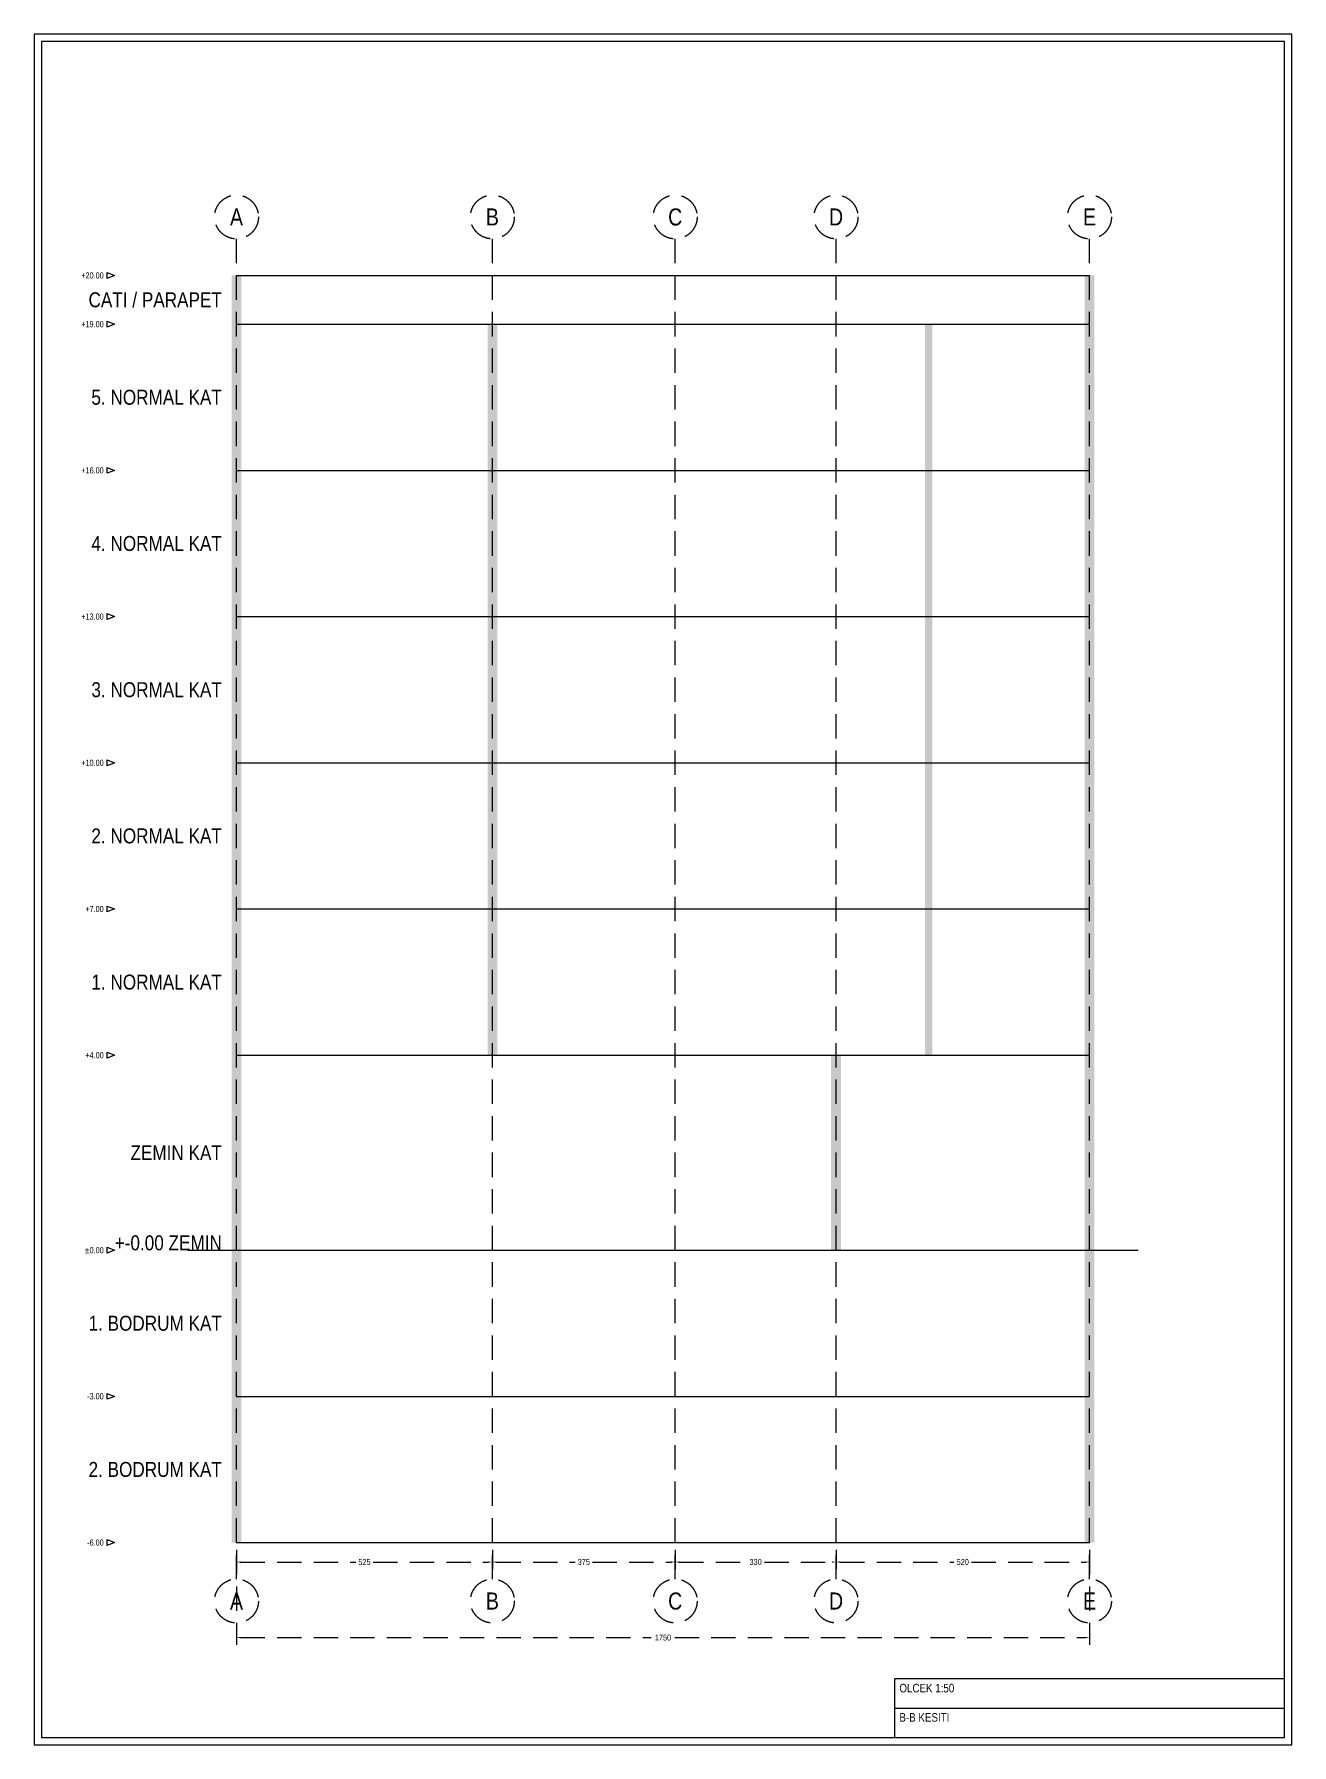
# Model space of a CAD drawing. Header units: millimetres. Extents: x -500 to 372900, y -10150 to 24950.
# Drawn here: x 347100 to 372900, y -10150 to 24950 of the extents above; entities that cross this region are included whole.
import ezdxf
from ezdxf.enums import TextEntityAlignment as Align

# ---------------------------------------------------------------- set-up
doc = ezdxf.new("R2010")
doc.units = ezdxf.units.MM
doc.linetypes.add('DASHED', pattern=[750, 500, -250])
doc.layers.add('AKS', color=8, linetype='DASHED', true_color=0x434d58)
doc.layers.add('KOT', color=7, linetype='Continuous', true_color=0x328c46)
for name, color, linetype in [('CERCEVE', 7, 'Continuous'), ('DUVARLAR', 7, 'Continuous'), ('METIN', 7, 'Continuous'), ('OLCU', 7, 'Continuous')]:
    doc.layers.add(name, color=color, linetype=linetype)
doc.styles.get("Standard").update_dxf_attribs({"font": 'arialn.ttf'})
doc.dimstyles.get("Standard").update_dxf_attribs({"dimtxt": 2.5, "dimasz": 2.5, "dimexe": 1.25, "dimexo": 0.625, "dimtad": 1, "dimcen": 2.5, "dimazin": 3, "dimtfac": 1, "dimtmove": 0, "dimatfit": 3})

msp = doc.modelspace()

# ---------------------------------------------------------------- texts
at = {"layer": 'AKS'}
for s, p in [('A', (351250, 21200)), ('B', (356500, 21200)), ('C', (360250, 21200)), ('D', (363550, 21200)), ('E', (368750, 21200)), ('C', (360250, -7200)), ('A', (351250, -7200)), ('B', (356500, -7200)), ('D', (363550, -7200)), ('E', (368750, -7200))]:
    msp.add_text(s, height=350, dxfattribs=at).set_placement(p, align=Align.MIDDLE_CENTER)
at = {"layer": 'KOT'}
for s, p in [('+20.00', (348525, 20000)), ('+19.00', (348525, 19000)), ('+16.00', (348525, 16000)), ('+13.00', (348525, 13000)), ('+10.00', (348525, 10000)), ('+7.00', (348525, 7000)), ('+4.00', (348525, 4000)), ('±0.00', (348525, 0)), ('-3.00', (348525, -3000)), ('-6.00', (348525, -6000))]:
    msp.add_text(s, height=125, dxfattribs=at).set_placement(p, align=Align.MIDDLE_RIGHT)
at = {"layer": 'METIN'}
for s, height, p in [('CATI / PARAPET', 307.01585, (350950, 19500)), ('5. NORMAL KAT', 307.01585, (350950, 17500)), ('4. NORMAL KAT', 307.01585, (350950, 14500)), ('3. NORMAL KAT', 307.01585, (350950, 11500)), ('2. NORMAL KAT', 307.01585, (350950, 8500)), ('1. NORMAL KAT', 307.01585, (350950, 5500)), ('ZEMIN KAT', 307.0158, (350950, 2000)), ('1. BODRUM KAT', 307.01585, (350950, -1500)), ('2. BODRUM KAT', 307.01585, (350950, -4500))]:
    msp.add_text(s, height=height, dxfattribs=at).set_placement(p, align=Align.MIDDLE_RIGHT)
for s, p in [('OLCEK 1:50', (364850, -8900)), ('B-B KESITI', (364850, -9500))]:
    msp.add_text(s, height=175, dxfattribs=at).set_placement(p, align=Align.TOP_LEFT)
at = {"layer": 'OLCU'}
msp.add_text('+-0.00 ZEMIN', height=307.01585, dxfattribs=at).set_placement((350950, 150), align=Align.MIDDLE_RIGHT)

# ---------------------------------------------------------------- blocks, each defined once
blk = doc.blocks.new('_CLOSEDFILLED')
at = {"color": 0, "linetype": 'BYBLOCK'}
blk.add_solid([(-1, 0.16), (0, 0), (-1, -0.16)], dxfattribs=at)
blk = doc.blocks.new('*D95')
at = {"layer": 'AKS'}
for p, q in [((351250, -6150), (351250, -6550)), ((356500, -6150), (356500, -6550)), ((351334, -6400), (353695, -6400)), ((354055, -6400), (356416, -6400))]:
    blk.add_line(p, q, dxfattribs=at)
at = {"layer": 'Defpoints'}
for p in [(351250, -6000), (356500, -6000), (351250, -6400)]:
    blk.add_point(p, dxfattribs=at)
at = {"layer": 'AKS', "xscale": 84, "yscale": 84, "rotation": 180}
blk.add_blockref('_CLOSEDFILLED', (351250, -6400), dxfattribs=at)
at = {"layer": 'AKS', "xscale": 84, "yscale": 84}
blk.add_blockref('_CLOSEDFILLED', (356500, -6400), dxfattribs=at)
at = {"layer": 'AKS', "insert": (353875, -6400), "char_height": 120, "attachment_point": 5}
blk.add_mtext('525', dxfattribs=at)
blk = doc.blocks.new('*D96')
at = {"layer": 'AKS'}
for p, q in [((356500, -6150), (356500, -6550)), ((360250, -6150), (360250, -6550)), ((356584, -6400), (358195, -6400)), ((358555, -6400), (360166, -6400))]:
    blk.add_line(p, q, dxfattribs=at)
at = {"layer": 'Defpoints'}
for p in [(356500, -6000), (360250, -6000), (356500, -6400)]:
    blk.add_point(p, dxfattribs=at)
at = {"layer": 'AKS', "xscale": 84, "yscale": 84, "rotation": 180}
blk.add_blockref('_CLOSEDFILLED', (356500, -6400), dxfattribs=at)
at = {"layer": 'AKS', "xscale": 84, "yscale": 84}
blk.add_blockref('_CLOSEDFILLED', (360250, -6400), dxfattribs=at)
at = {"layer": 'AKS', "insert": (358375, -6400), "char_height": 120, "attachment_point": 5}
blk.add_mtext('375', dxfattribs=at)
blk = doc.blocks.new('*D97')
at = {"layer": 'AKS'}
for p, q in [((360250, -6150), (360250, -6550)), ((363550, -6150), (363550, -6550)), ((360334, -6400), (361720, -6400)), ((362080, -6400), (363466, -6400))]:
    blk.add_line(p, q, dxfattribs=at)
at = {"layer": 'Defpoints'}
for p in [(360250, -6000), (363550, -6000), (360250, -6400)]:
    blk.add_point(p, dxfattribs=at)
at = {"layer": 'AKS', "xscale": 84, "yscale": 84, "rotation": 180}
blk.add_blockref('_CLOSEDFILLED', (360250, -6400), dxfattribs=at)
at = {"layer": 'AKS', "xscale": 84, "yscale": 84}
blk.add_blockref('_CLOSEDFILLED', (363550, -6400), dxfattribs=at)
at = {"layer": 'AKS', "insert": (361900, -6400), "char_height": 120, "attachment_point": 5}
blk.add_mtext('330', dxfattribs=at)
blk = doc.blocks.new('*D98')
at = {"layer": 'AKS'}
for p, q in [((363550, -6150), (363550, -6550)), ((368750, -6150), (368750, -6550)), ((363634, -6400), (365970, -6400)), ((366330, -6400), (368666, -6400))]:
    blk.add_line(p, q, dxfattribs=at)
at = {"layer": 'Defpoints'}
for p in [(363550, -6000), (368750, -6000), (363550, -6400)]:
    blk.add_point(p, dxfattribs=at)
at = {"layer": 'AKS', "xscale": 84, "yscale": 84, "rotation": 180}
blk.add_blockref('_CLOSEDFILLED', (363550, -6400), dxfattribs=at)
at = {"layer": 'AKS', "xscale": 84, "yscale": 84}
blk.add_blockref('_CLOSEDFILLED', (368750, -6400), dxfattribs=at)
at = {"layer": 'AKS', "insert": (366150, -6400), "char_height": 120, "attachment_point": 5}
blk.add_mtext('520', dxfattribs=at)
blk = doc.blocks.new('*D99')
at = {"layer": 'AKS'}
for p, q in [((351250, -6150), (351250, -8100)), ((368750, -6150), (368750, -8100)), ((351334, -7950), (359760, -7950)), ((360240, -7950), (368666, -7950))]:
    blk.add_line(p, q, dxfattribs=at)
at = {"layer": 'Defpoints'}
for p in [(351250, -6000), (368750, -6000), (351250, -7950)]:
    blk.add_point(p, dxfattribs=at)
at = {"layer": 'AKS', "xscale": 84, "yscale": 84, "rotation": 180}
blk.add_blockref('_CLOSEDFILLED', (351250, -7950), dxfattribs=at)
at = {"layer": 'AKS', "xscale": 84, "yscale": 84}
blk.add_blockref('_CLOSEDFILLED', (368750, -7950), dxfattribs=at)
at = {"layer": 'AKS', "insert": (360000, -7950), "char_height": 120, "attachment_point": 5}
blk.add_mtext('1750', dxfattribs=at)

# ---------------------------------------------------------------- dimensions: what is measured, and where the dimension line sits
at = {"layer": 'AKS'}
for base, p1, p2, text, picture, middle in [((351250, -6400), (351250, -6000), (356500, -6000), '525', '*D95', (353875, -6400)), ((351250, -7950), (351250, -6000), (368750, -6000), '1750', '*D99', (360000, -7950)), ((356500, -6400), (356500, -6000), (360250, -6000), '375', '*D96', (358375, -6400)), ((360250, -6400), (360250, -6000), (363550, -6000), '330', '*D97', (361900, -6400)), ((363550, -6400), (363550, -6000), (368750, -6000), '520', '*D98', (366150, -6400))]:
    dim = msp.add_linear_dim(base=base, p1=p1, p2=p2, text=text, dimstyle='Standard', override={"dimtxt": 120, "dimasz": 84, "dimexe": 150, "dimexo": 150, "dimgap": 80}, dxfattribs=at)
    dim.commit()
    dim.dimension.update_dxf_attribs({"geometry": picture, "text_midpoint": middle})

# ---------------------------------------------------------------- hatches: boundary and pattern name
at = {"layer": 'DUVARLAR'}
h = msp.add_hatch(color=7, dxfattribs=at)
h.dxf.hatch_style = 1
h.paths.add_polyline_path([(351150, 19000), (351350, 19000), (351350, 20000), (351150, 20000)])
h = msp.add_hatch(color=7, dxfattribs=at)
h.dxf.hatch_style = 1
h.paths.add_polyline_path([(368650, 19000), (368850, 19000), (368850, 20000), (368650, 20000)])
h = msp.add_hatch(color=7, dxfattribs=at)
h.dxf.hatch_style = 1
h.paths.add_polyline_path([(351150, 16000), (351350, 16000), (351350, 19000), (351150, 19000)])
h = msp.add_hatch(color=7, dxfattribs=at)
h.dxf.hatch_style = 1
h.paths.add_polyline_path([(356400, 16000), (356600, 16000), (356600, 19000), (356400, 19000)])
h = msp.add_hatch(color=7, dxfattribs=at)
h.dxf.hatch_style = 1
h.paths.add_polyline_path([(365375, 16000), (365525, 16000), (365525, 19000), (365375, 19000)])
h = msp.add_hatch(color=7, dxfattribs=at)
h.dxf.hatch_style = 1
h.paths.add_polyline_path([(368650, 16000), (368850, 16000), (368850, 19000), (368650, 19000)])
h = msp.add_hatch(color=7, dxfattribs=at)
h.dxf.hatch_style = 1
h.paths.add_polyline_path([(351150, 13000), (351350, 13000), (351350, 16000), (351150, 16000)])
h = msp.add_hatch(color=7, dxfattribs=at)
h.dxf.hatch_style = 1
h.paths.add_polyline_path([(356400, 13000), (356600, 13000), (356600, 16000), (356400, 16000)])
h = msp.add_hatch(color=7, dxfattribs=at)
h.dxf.hatch_style = 1
h.paths.add_polyline_path([(365375, 13000), (365525, 13000), (365525, 16000), (365375, 16000)])
h = msp.add_hatch(color=7, dxfattribs=at)
h.dxf.hatch_style = 1
h.paths.add_polyline_path([(368650, 13000), (368850, 13000), (368850, 16000), (368650, 16000)])
h = msp.add_hatch(color=7, dxfattribs=at)
h.dxf.hatch_style = 1
h.paths.add_polyline_path([(351150, 10000), (351350, 10000), (351350, 13000), (351150, 13000)])
h = msp.add_hatch(color=7, dxfattribs=at)
h.dxf.hatch_style = 1
h.paths.add_polyline_path([(356400, 10000), (356600, 10000), (356600, 13000), (356400, 13000)])
h = msp.add_hatch(color=7, dxfattribs=at)
h.dxf.hatch_style = 1
h.paths.add_polyline_path([(365375, 10000), (365525, 10000), (365525, 13000), (365375, 13000)])
h = msp.add_hatch(color=7, dxfattribs=at)
h.dxf.hatch_style = 1
h.paths.add_polyline_path([(368650, 10000), (368850, 10000), (368850, 13000), (368650, 13000)])
h = msp.add_hatch(color=7, dxfattribs=at)
h.dxf.hatch_style = 1
h.paths.add_polyline_path([(351150, 7000), (351350, 7000), (351350, 10000), (351150, 10000)])
h = msp.add_hatch(color=7, dxfattribs=at)
h.dxf.hatch_style = 1
h.paths.add_polyline_path([(356400, 7000), (356600, 7000), (356600, 10000), (356400, 10000)])
h = msp.add_hatch(color=7, dxfattribs=at)
h.dxf.hatch_style = 1
h.paths.add_polyline_path([(365375, 7000), (365525, 7000), (365525, 10000), (365375, 10000)])
h = msp.add_hatch(color=7, dxfattribs=at)
h.dxf.hatch_style = 1
h.paths.add_polyline_path([(368650, 7000), (368850, 7000), (368850, 10000), (368650, 10000)])
h = msp.add_hatch(color=7, dxfattribs=at)
h.dxf.hatch_style = 1
h.paths.add_polyline_path([(351150, 4000), (351350, 4000), (351350, 7000), (351150, 7000)])
h = msp.add_hatch(color=7, dxfattribs=at)
h.dxf.hatch_style = 1
h.paths.add_polyline_path([(356400, 4000), (356600, 4000), (356600, 7000), (356400, 7000)])
h = msp.add_hatch(color=7, dxfattribs=at)
h.dxf.hatch_style = 1
h.paths.add_polyline_path([(365375, 4000), (365525, 4000), (365525, 7000), (365375, 7000)])
h = msp.add_hatch(color=7, dxfattribs=at)
h.dxf.hatch_style = 1
h.paths.add_polyline_path([(368650, 4000), (368850, 4000), (368850, 7000), (368650, 7000)])
h = msp.add_hatch(color=7, dxfattribs=at)
h.dxf.hatch_style = 1
h.paths.add_polyline_path([(351150, 0), (351350, 0), (351350, 4000), (351150, 4000)])
h = msp.add_hatch(color=7, dxfattribs=at)
h.dxf.hatch_style = 1
h.paths.add_polyline_path([(363450, 0), (363650, 0), (363650, 4000), (363450, 4000)])
h = msp.add_hatch(color=7, dxfattribs=at)
h.dxf.hatch_style = 1
h.paths.add_polyline_path([(368650, 0), (368850, 0), (368850, 4000), (368650, 4000)])
h = msp.add_hatch(color=7, dxfattribs=at)
h.dxf.hatch_style = 1
h.paths.add_polyline_path([(351150, -3000), (351350, -3000), (351350, 0), (351150, 0)])
h = msp.add_hatch(color=7, dxfattribs=at)
h.dxf.hatch_style = 1
h.paths.add_polyline_path([(368650, -3000), (368850, -3000), (368850, 0), (368650, 0)])
h = msp.add_hatch(color=7, dxfattribs=at)
h.dxf.hatch_style = 1
h.paths.add_polyline_path([(351150, -6000), (351350, -6000), (351350, -3000), (351150, -3000)])
h = msp.add_hatch(color=7, dxfattribs=at)
h.dxf.hatch_style = 1
h.paths.add_polyline_path([(368650, -6000), (368850, -6000), (368850, -3000), (368650, -3000)])

# ---------------------------------------------------------------- linework, layer by layer
at = {"layer": 'AKS', "linetype": 'DASHED'}
for p, q in [((351250, -6750), (351250, 20750)), ((356500, -6750), (356500, 20750)), ((360250, -6750), (360250, 20750)), ((363550, -6750), (363550, 20750)), ((368750, -6750), (368750, 20750))]:
    msp.add_line(p, q, dxfattribs=at)
at = {"layer": 'AKS'}
for centre in [(351250, 21200), (356500, 21200), (360250, 21200), (363550, 21200), (368750, 21200), (351250, -7200), (356500, -7200), (360250, -7200), (363550, -7200), (368750, -7200)]:
    msp.add_circle(centre, 450, dxfattribs=at)
at = {"layer": 'CERCEVE'}
msp.add_line((364750, -9400), (372750, -9400), dxfattribs=at)
for points in [[(347100, -10150), (372900, -10150), (372900, 24950), (347100, 24950)], [(347250, -10000), (372750, -10000), (372750, 24800), (347250, 24800)], [(364750, -10000), (372750, -10000), (372750, -8800), (364750, -8800)]]:
    msp.add_lwpolyline(points, close=True, dxfattribs=at)
at = {"layer": 'KOT'}
for points in [[(348750, 20000), (348600, 19940), (348600, 20060)], [(348750, 19000), (348600, 18940), (348600, 19060)], [(348750, 16000), (348600, 15940), (348600, 16060)], [(348750, 13000), (348600, 12940), (348600, 13060)], [(348750, 10000), (348600, 9940), (348600, 10060)], [(348750, 7000), (348600, 6940), (348600, 7060)], [(348750, 4000), (348600, 3940), (348600, 4060)], [(348750, 0), (348600, -60), (348600, 60)], [(348750, -3000), (348600, -3060), (348600, -2940)], [(348750, -6000), (348600, -6060), (348600, -5940)]]:
    msp.add_lwpolyline(points, close=True, dxfattribs=at)
at = {"layer": 'OLCU'}
for p, q in [((351250, 20000), (368750, 20000)), ((351250, 19000), (368750, 19000)), ((351250, 16000), (368750, 16000)), ((351250, 13000), (368750, 13000)), ((351250, 10000), (368750, 10000)), ((351250, 7000), (368750, 7000)), ((351250, 4000), (368750, 4000)), ((350250, 0), (369750, 0)), ((351250, 0), (368750, 0)), ((351250, -3000), (368750, -3000)), ((351250, -6000), (368750, -6000))]:
    msp.add_line(p, q, dxfattribs=at)

msp.set_redraw_order([(e.dxf.handle, doc.entitydb.next_handle()) for e in msp.query("TEXT MTEXT ATTDEF DIMENSION ARC_DIMENSION")])  # texts and dimensions are drawn at this point

doc.saveas('drawing.dxf')
